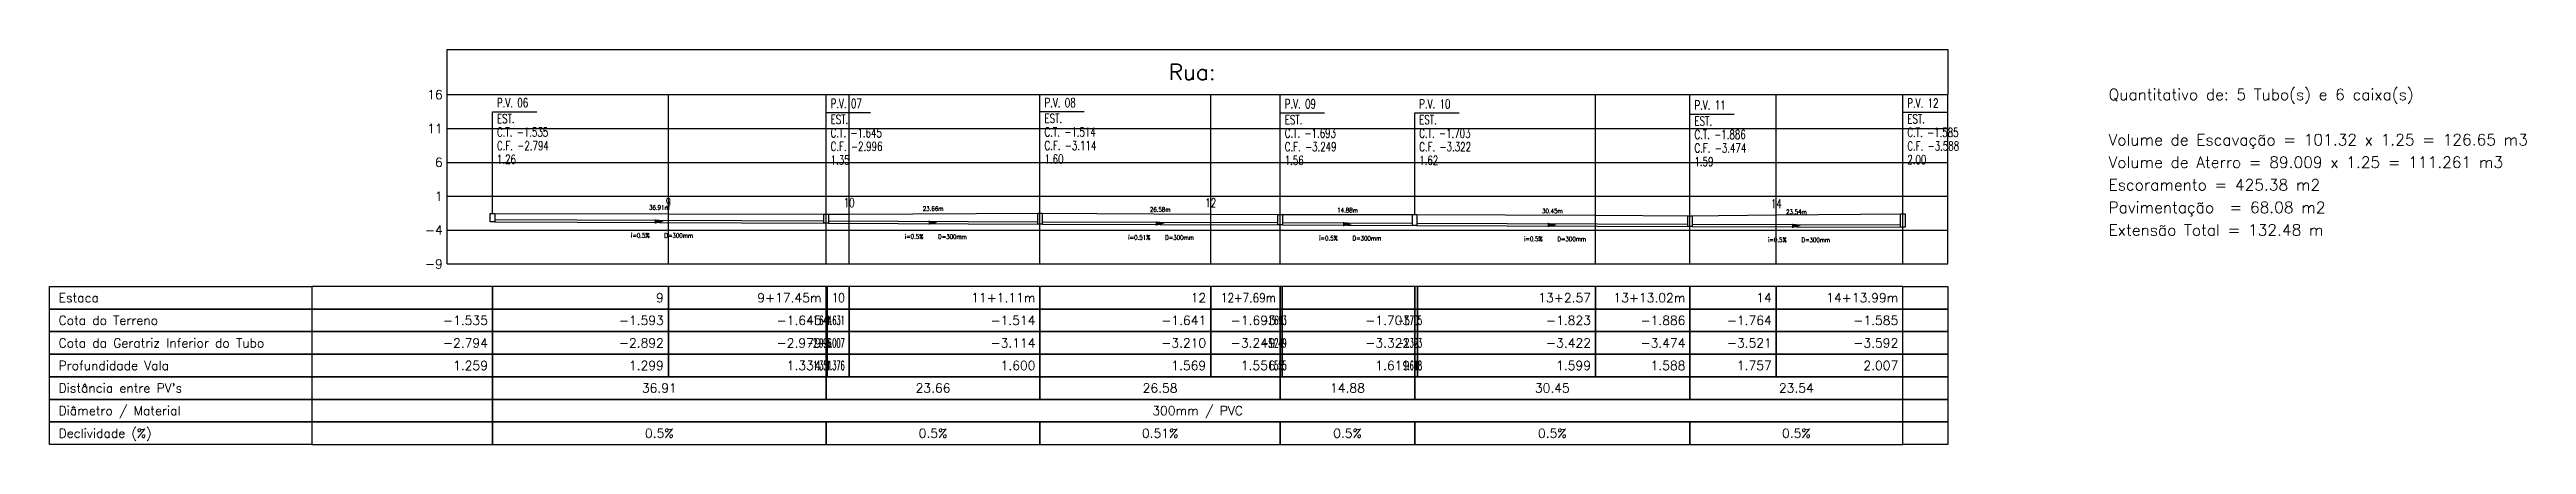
# Model space of a CAD drawing. Extents: x -44 to 14114764, y -20 to 289527804.
# Drawn here: x 359068.1 to 359342.1, y 7352870.8 to 7352914.5 of the extents above; entities that cross this region are included whole.
import ezdxf
from ezdxf.enums import TextEntityAlignment as Align

# ---------------------------------------------------------------- set-up
doc = ezdxf.new("R2010")
doc.units = 0
for name, color, linetype in [('LISTAGEM_TEXTO', 7, 'Continuous'), ('PS_IND_COMPRIMENTO', 7, 'Continuous'), ('PS_IND_DIAMETRO', 7, 'Continuous'), ('PS_IND_FLUXO', 3, 'Continuous'), ('PS_IND_INCLINACAO', 7, 'Continuous'), ('PS_PERFIL_CAIXAS', 7, 'Continuous'), ('PS_PERFIL_COTA_LIN', 7, 'Continuous'), ('PS_PERFIL_COTA_TXT', 5, 'Continuous'), ('PS_PERFIL_GRADE', 8, 'Continuous'), ('PS_PERFIL_TERRENO', 3, 'Continuous'), ('PS_PERFIL_TITULOS', 5, 'Continuous'), ('PS_PERFIL_TUBO', 7, 'Continuous'), ('PS_PONTOS_IDENTIFICACAO_LIN', 7, 'Continuous'), ('PS_PONTOS_IDENTIFICACAO_TXT', 7, 'Continuous')]:
    doc.layers.add(name, color=color, linetype=linetype)
doc.styles.add('ROMANS', font='ROMANS.shx', dxfattribs={"height": 2})

msp = doc.modelspace()

# ---------------------------------------------------------------- texts
at = {"layer": 'LISTAGEM_TEXTO', "color": 7, "style": 'ROMANS'}
for s, p in [('Quantitativo de: 5 Tubo(s) e 6 caixa(s)', (359295.909, 7352908.918)), ('Volume de Escavação = 101.32 x 1.25 = 126.65 m3', (359295.909, 7352903.918)), ('Volume de Aterro = 89.009 x 1.25 = 111.261 m3', (359295.909, 7352901.418)), ('Escoramento = 425.38 m2', (359295.909, 7352898.918)), ('Pavimentação  = 68.08 m2', (359295.909, 7352896.418)), ('Extensão Total = 132.48 m', (359295.909, 7352893.918))]:
    msp.add_text(s, height=1.25, dxfattribs=at).set_placement(p)
at = {"layer": 'PS_IND_COMPRIMENTO', "style": 'ROMANS', "width": 0.8}
for s, rotation, p in [('36.91m', 359.78191, (359135.585, 7352897.032)), ('23.66m', 359.78051, (359165.871, 7352896.906)), ('26.58m', 359.77804, (359190.99, 7352896.811)), ('14.88m', 359.77973, (359211.718, 7352896.733)), ('30.45m', 359.78292, (359234.382, 7352896.649)), ('23.54m', 359.77921, (359261.379, 7352896.548))]:
    msp.add_text(s, height=0.5, rotation=rotation, dxfattribs=at).set_placement(p, align=Align.MIDDLE_CENTER)
at = {"layer": 'PS_IND_DIAMETRO', "style": 'ROMANS', "width": 0.8}
for rotation, p in [(359.78191, (359137.724, 7352893.924)), (359.78051, (359168.009, 7352893.798)), (359.77804, (359193.128, 7352893.703)), (359.77973, (359213.856, 7352893.625)), (359.78292, (359236.52, 7352893.541)), (359.77921, (359263.517, 7352893.439))]:
    msp.add_text('D=300mm', height=0.5, rotation=rotation, dxfattribs=at).set_placement(p, align=Align.MIDDLE_CENTER)
at = {"layer": 'PS_IND_INCLINACAO', "style": 'ROMANS', "width": 0.8}
for s, rotation, p in [('i=0.5%', 359.78191, (359133.474, 7352893.94)), ('i=0.5%', 359.78051, (359163.76, 7352893.814)), ('i=0.51%', 359.77804, (359188.678, 7352893.72)), ('i=0.5%', 359.77973, (359209.606, 7352893.641)), ('i=0.5%', 359.78292, (359232.27, 7352893.557)), ('i=0.5%', 359.77921, (359259.267, 7352893.456))]:
    msp.add_text(s, height=0.5, rotation=rotation, dxfattribs=at).set_placement(p, align=Align.MIDDLE_CENTER)
at = {"layer": 'PS_PERFIL_COTA_TXT', "style": 'ROMANS'}
for s, p in [('Estaca', (359069.124, 7352887.035)), ('Cota do Terreno', (359069.124, 7352884.535)), ('Cota da Geratriz Inferior do Tubo', (359069.124, 7352882.035)), ('Profundidade Vala', (359069.124, 7352879.535)), ("Distância entre PV's", (359069.124, 7352877.035)), ('Diâmetro / Material', (359069.124, 7352874.535)), ('Declividade (%)', (359069.124, 7352872.035))]:
    msp.add_text(s, height=1, dxfattribs=at).set_placement(p, align=Align.MIDDLE_LEFT)
for s, p in [('9', (359136.082, 7352887.035)), ('9+17.45m', (359153.535, 7352887.035)), ('11+1.11m', (359177.196, 7352887.035)), ('12', (359196.082, 7352887.035)), ('13+2.57', (359238.651, 7352887.035)), ('13+13.02m', (359249.101, 7352887.035)), ('14', (359258.651, 7352887.035)), ('14+13.99m', (359272.646, 7352887.035)), ('-1.535', (359116.624, 7352884.535)), ('-1.593', (359136.082, 7352884.535)), ('-1.645', (359153.535, 7352884.535)), ('-1.514', (359177.196, 7352884.535)), ('-1.641', (359196.082, 7352884.535)), ('-1.693', (359203.773, 7352884.535)), ('-1.703', (359218.651, 7352884.535)), ('-1.823', (359238.651, 7352884.535)), ('-1.886', (359249.101, 7352884.535)), ('-1.764', (359258.651, 7352884.535)), ('-1.585', (359272.646, 7352884.535)), ('-2.794', (359116.624, 7352882.035)), ('-2.892', (359136.082, 7352882.035)), ('-2.979', (359153.535, 7352882.035)), ('-3.114', (359177.196, 7352882.035)), ('-3.210', (359196.082, 7352882.035)), ('-3.249', (359203.773, 7352882.035)), ('-3.322', (359218.651, 7352882.035)), ('-3.422', (359238.651, 7352882.035)), ('-3.474', (359249.101, 7352882.035)), ('-3.521', (359258.651, 7352882.035)), ('-3.592', (359272.646, 7352882.035)), ('1.259', (359116.624, 7352879.535)), ('1.299', (359136.082, 7352879.535)), ('1.334', (359153.535, 7352879.535)), ('1.600', (359177.196, 7352879.535)), ('1.569', (359196.082, 7352879.535)), ('1.556', (359203.773, 7352879.535)), ('1.619', (359218.651, 7352879.535)), ('1.599', (359238.651, 7352879.535)), ('1.588', (359249.101, 7352879.535)), ('1.757', (359258.651, 7352879.535)), ('2.007', (359272.646, 7352879.535))]:
    msp.add_text(s, height=1, dxfattribs=at).set_placement(p, align=Align.MIDDLE_RIGHT)
for s, width, p in [('10', 0.815633, (359156.082, 7352887.035)), ('12+7.69m', 0.854535, (359203.773, 7352887.035)), ('-1.644', 0.5, (359154.635, 7352884.535)), ('-1.631', 0.5, (359156.082, 7352884.535)), ('-1.693', 0.5, (359204.973, 7352884.535)), ('-1.705', 0.5, (359219.951, 7352884.535)), ('-2.996', 0.5, (359154.635, 7352882.035)), ('-3.007', 0.5, (359156.082, 7352882.035)), ('-3.249', 0.5, (359204.973, 7352882.035)), ('-3.323', 0.5, (359219.951, 7352882.035)), ('1.351', 0.5, (359154.635, 7352879.535)), ('1.376', 0.5, (359156.082, 7352879.535)), ('1.555', 0.5, (359204.973, 7352879.535)), ('1.618', 0.5, (359219.951, 7352879.535))]:
    msp.add_text(s, height=1, dxfattribs=dict(at, width=width)).set_placement(p, align=Align.MIDDLE_RIGHT)
for s, p in [('36.91', (359135.58, 7352877.035)), ('23.66', (359165.865, 7352877.035)), ('26.58', (359190.984, 7352877.035)), ('14.88', (359211.712, 7352877.035)), ('30.45', (359234.376, 7352877.035)), ('23.54', (359261.373, 7352877.035)), ('300mm / PVC', (359195.135, 7352874.535)), ('0.5%', (359135.58, 7352872.035)), ('0.5%', (359165.865, 7352872.035)), ('0.51%', (359190.984, 7352872.035)), ('0.5%', (359211.712, 7352872.035)), ('0.5%', (359234.376, 7352872.035)), ('0.5%', (359261.373, 7352872.035))]:
    msp.add_text(s, height=1, dxfattribs=at).set_placement(p, align=Align.MIDDLE_CENTER)
at = {"layer": 'PS_PERFIL_TITULOS', "style": 'ROMANS'}
msp.add_text('Rua: ', height=1.75, dxfattribs=at).set_placement((359195.135, 7352912.035), align=Align.MIDDLE_CENTER)
at = {"layer": 'PS_PONTOS_IDENTIFICACAO_TXT', "style": 'ROMANS', "width": 0.7}
for s, p in [('P.V. 06', (359117.624, 7352908.133)), ('P.V. 07', (359154.535, 7352908.051)), ('P.V. 08', (359178.196, 7352908.149)), ('P.V. 09', (359204.773, 7352908.015)), ('P.V. 10', (359219.651, 7352908.007)), ('P.V. 11', (359250.101, 7352907.87)), ('P.V. 12', (359273.646, 7352908.096)), ('EST. ', (359117.624, 7352906.383)), ('EST. ', (359154.535, 7352906.301)), ('C.T. -1.514', (359178.196, 7352904.899)), ('EST. ', (359178.196, 7352906.399)), ('EST. ', (359204.773, 7352906.265)), ('EST. ', (359219.651, 7352906.257)), ('EST. ', (359250.101, 7352906.12)), ('EST. ', (359273.646, 7352906.346)), ('C.T. -1.535', (359117.624, 7352904.883)), ('C.F. -2.794', (359117.624, 7352903.383)), ('C.T. -1.645', (359154.535, 7352904.801)), ('C.F. -2.996', (359154.535, 7352903.301)), ('C.F. -3.114', (359178.196, 7352903.399)), ('C.T. -1.693', (359204.773, 7352904.765)), ('C.F. -3.249', (359204.773, 7352903.265)), ('C.T. -1.703', (359219.651, 7352904.757)), ('C.F. -3.322', (359219.651, 7352903.257)), ('C.T. -1.886', (359250.101, 7352904.62)), ('C.F. -3.474', (359250.101, 7352903.12)), ('C.T. -1.585', (359273.646, 7352904.846)), ('C.F. -3.588', (359273.646, 7352903.346)), ('1.26', (359117.624, 7352901.883)), ('1.35', (359154.535, 7352901.801)), ('1.60', (359178.196, 7352901.899)), ('1.56', (359204.773, 7352901.765)), ('1.62', (359219.651, 7352901.757)), ('1.59', (359250.101, 7352901.62)), ('2.00', (359273.646, 7352901.846))]:
    msp.add_text(s, height=1, dxfattribs=at).set_placement(p)
for s, p in [('9', (359136.582, 7352897.09)), ('10', (359156.582, 7352897.061)), ('12', (359196.582, 7352897.054)), ('14', (359259.151, 7352896.962))]:
    msp.add_text(s, height=1, dxfattribs=at).set_placement(p, align=Align.CENTER)

# ---------------------------------------------------------------- blocks, each defined once
blk = doc.blocks.new('*U1165')
at = {"layer": 'PS_PERFIL_GRADE', "linetype": 'Continuous'}
for p, q in [((0, 0), (0, 18.75)), ((0, 18.75), (166.02, 18.75)), ((24.46, 0), (24.46, 18.75)), ((41.91, 0), (41.91, 18.75)), ((41.91, 0), (41.91, 18.75)), ((44.46, 0), (44.46, 18.75)), ((65.57, 0), (65.57, 18.75)), ((65.57, 0), (65.57, 18.75)), ((84.46, 0), (84.46, 18.75)), ((92.15, 0), (92.15, 18.75)), ((127.03, 0), (127.03, 18.75)), ((137.48, 0), (137.48, 18.75)), ((137.48, 0), (137.48, 18.75)), ((147.03, 0), (147.03, 18.75)), ((161.02, 0), (161.02, 18.75)), ((166.02, 0), (166.02, 18.75)), ((0, 15), (166.02, 15)), ((0, 11.25), (166.02, 11.25)), ((0, 7.5), (166.02, 7.5)), ((0, 3.75), (166.02, 3.75)), ((0, 0), (166.02, 0))]:
    blk.add_line(p, q, dxfattribs=at)
blk.add_lwpolyline([(0, 18.75), (0, 23.75), (166.02, 23.75), (166.02, 18.75)], dxfattribs=at)
at = {"layer": 'PS_PERFIL_GRADE', "style": 'ROMANS'}
for s, p in [('16', (-0.5, 18.75)), ('11', (-0.5, 15)), ('6', (-0.5, 11.25)), ('1', (-0.5, 7.5)), ('-4', (-0.5, 3.75)), ('-9', (-0.5, 0))]:
    blk.add_text(s, height=1, dxfattribs=at).set_placement(p, align=Align.MIDDLE_RIGHT)

# ---------------------------------------------------------------- linework, layer by layer
at = {"layer": 'PS_IND_FLUXO'}
for points in [[(359135.08, 7352895.484, 0.5, 0, 0), (359136.08, 7352895.48, 0, 0, 0)], [(359165.365, 7352895.358, 0.5, 0, 0), (359166.365, 7352895.354, 0, 0, 0)], [(359190.484, 7352895.263, 0.5, 0, 0), (359191.484, 7352895.259, 0, 0, 0)], [(359211.212, 7352895.185, 0.5, 0, 0), (359212.212, 7352895.181, 0, 0, 0)], [(359233.876, 7352895.101, 0.5, 0, 0), (359234.876, 7352895.097, 0, 0, 0)], [(359260.873, 7352894.999, 0.5, 0, 0), (359261.873, 7352894.996, 0, 0, 0)]]:
    msp.add_lwpolyline(points, format="xyseb", dxfattribs=at)
at = {"layer": 'PS_PERFIL_CAIXAS', "linetype": 'Continuous'}
for points in [[(359116.874, 7352896.383), (359117.374, 7352896.383), (359117.374, 7352895.439), (359116.874, 7352895.439)], [(359153.785, 7352896.301), (359154.285, 7352896.301), (359154.285, 7352895.288), (359153.785, 7352895.288)], [(359177.446, 7352896.399), (359177.946, 7352896.399), (359177.946, 7352895.199), (359177.446, 7352895.199)], [(359204.023, 7352896.265), (359204.523, 7352896.265), (359204.523, 7352895.098), (359204.023, 7352895.098)], [(359218.901, 7352896.257), (359219.401, 7352896.257), (359219.401, 7352895.043), (359218.901, 7352895.043)], [(359249.351, 7352896.12), (359249.851, 7352896.12), (359249.851, 7352894.929), (359249.351, 7352894.929)], [(359272.896, 7352896.346), (359273.396, 7352896.346), (359273.396, 7352894.844), (359272.896, 7352894.844)]]:
    msp.add_lwpolyline(points, close=True, dxfattribs=at)
at = {"layer": 'PS_PERFIL_COTA_LIN', "linetype": 'Continuous'}
for points in [[(359097.124, 7352888.285), (359097.124, 7352885.785), (359068.124, 7352885.785), (359068.124, 7352888.285)], [(359097.124, 7352888.285), (359097.124, 7352885.785), (359117.124, 7352885.785), (359117.124, 7352888.285)], [(359117.124, 7352888.285), (359117.124, 7352885.785), (359136.582, 7352885.785), (359136.582, 7352888.285)], [(359136.582, 7352888.285), (359136.582, 7352885.785), (359154.035, 7352885.785), (359154.035, 7352888.285)], [(359154.035, 7352888.285), (359154.035, 7352885.785), (359154.135, 7352885.785), (359154.135, 7352888.285)], [(359154.135, 7352888.285), (359154.135, 7352885.785), (359156.582, 7352885.785), (359156.582, 7352888.285)], [(359156.582, 7352888.285), (359156.582, 7352885.785), (359177.696, 7352885.785), (359177.696, 7352888.285)], [(359177.696, 7352888.285), (359177.696, 7352885.785), (359196.582, 7352885.785), (359196.582, 7352888.285)], [(359196.582, 7352888.285), (359196.582, 7352885.785), (359204.273, 7352885.785), (359204.273, 7352888.285)], [(359204.273, 7352888.285), (359204.273, 7352885.785), (359204.473, 7352885.785), (359204.473, 7352888.285)], [(359204.473, 7352888.285), (359204.473, 7352885.785), (359219.151, 7352885.785), (359219.151, 7352888.285)], [(359219.151, 7352888.285), (359219.151, 7352885.785), (359219.451, 7352885.785), (359219.451, 7352888.285)], [(359219.451, 7352888.285), (359219.451, 7352885.785), (359239.151, 7352885.785), (359239.151, 7352888.285)], [(359239.151, 7352888.285), (359239.151, 7352885.785), (359249.601, 7352885.785), (359249.601, 7352888.285)], [(359249.601, 7352888.285), (359249.601, 7352885.785), (359259.151, 7352885.785), (359259.151, 7352888.285)], [(359259.151, 7352888.285), (359259.151, 7352885.785), (359273.146, 7352885.785), (359273.146, 7352888.285)], [(359278.146, 7352888.285), (359278.146, 7352885.785), (359273.146, 7352885.785), (359273.146, 7352888.285)], [(359097.124, 7352885.785), (359097.124, 7352883.285), (359068.124, 7352883.285), (359068.124, 7352885.785)], [(359097.124, 7352885.785), (359097.124, 7352883.285), (359117.124, 7352883.285), (359117.124, 7352885.785)], [(359117.124, 7352885.785), (359117.124, 7352883.285), (359136.582, 7352883.285), (359136.582, 7352885.785)], [(359136.582, 7352885.785), (359136.582, 7352883.285), (359154.035, 7352883.285), (359154.035, 7352885.785)], [(359154.035, 7352885.785), (359154.035, 7352883.285), (359154.135, 7352883.285), (359154.135, 7352885.785)], [(359154.135, 7352885.785), (359154.135, 7352883.285), (359156.582, 7352883.285), (359156.582, 7352885.785)], [(359156.582, 7352885.785), (359156.582, 7352883.285), (359177.696, 7352883.285), (359177.696, 7352885.785)], [(359177.696, 7352885.785), (359177.696, 7352883.285), (359196.582, 7352883.285), (359196.582, 7352885.785)], [(359196.582, 7352885.785), (359196.582, 7352883.285), (359204.273, 7352883.285), (359204.273, 7352885.785)], [(359204.273, 7352885.785), (359204.273, 7352883.285), (359204.473, 7352883.285), (359204.473, 7352885.785)], [(359204.473, 7352885.785), (359204.473, 7352883.285), (359219.151, 7352883.285), (359219.151, 7352885.785)], [(359219.151, 7352885.785), (359219.151, 7352883.285), (359219.451, 7352883.285), (359219.451, 7352885.785)], [(359219.451, 7352885.785), (359219.451, 7352883.285), (359239.151, 7352883.285), (359239.151, 7352885.785)], [(359239.151, 7352885.785), (359239.151, 7352883.285), (359249.601, 7352883.285), (359249.601, 7352885.785)], [(359249.601, 7352885.785), (359249.601, 7352883.285), (359259.151, 7352883.285), (359259.151, 7352885.785)], [(359259.151, 7352885.785), (359259.151, 7352883.285), (359273.146, 7352883.285), (359273.146, 7352885.785)], [(359278.146, 7352885.785), (359278.146, 7352883.285), (359273.146, 7352883.285), (359273.146, 7352885.785)], [(359097.124, 7352883.285), (359097.124, 7352880.785), (359068.124, 7352880.785), (359068.124, 7352883.285)], [(359097.124, 7352883.285), (359097.124, 7352880.785), (359117.124, 7352880.785), (359117.124, 7352883.285)], [(359117.124, 7352883.285), (359117.124, 7352880.785), (359136.582, 7352880.785), (359136.582, 7352883.285)], [(359136.582, 7352883.285), (359136.582, 7352880.785), (359154.035, 7352880.785), (359154.035, 7352883.285)], [(359154.035, 7352883.285), (359154.035, 7352880.785), (359154.135, 7352880.785), (359154.135, 7352883.285)], [(359154.135, 7352883.285), (359154.135, 7352880.785), (359156.582, 7352880.785), (359156.582, 7352883.285)], [(359156.582, 7352883.285), (359156.582, 7352880.785), (359177.696, 7352880.785), (359177.696, 7352883.285)], [(359177.696, 7352883.285), (359177.696, 7352880.785), (359196.582, 7352880.785), (359196.582, 7352883.285)], [(359196.582, 7352883.285), (359196.582, 7352880.785), (359204.273, 7352880.785), (359204.273, 7352883.285)], [(359204.273, 7352883.285), (359204.273, 7352880.785), (359204.473, 7352880.785), (359204.473, 7352883.285)], [(359204.473, 7352883.285), (359204.473, 7352880.785), (359219.151, 7352880.785), (359219.151, 7352883.285)], [(359219.151, 7352883.285), (359219.151, 7352880.785), (359219.451, 7352880.785), (359219.451, 7352883.285)], [(359219.451, 7352883.285), (359219.451, 7352880.785), (359239.151, 7352880.785), (359239.151, 7352883.285)], [(359239.151, 7352883.285), (359239.151, 7352880.785), (359249.601, 7352880.785), (359249.601, 7352883.285)], [(359249.601, 7352883.285), (359249.601, 7352880.785), (359259.151, 7352880.785), (359259.151, 7352883.285)], [(359259.151, 7352883.285), (359259.151, 7352880.785), (359273.146, 7352880.785), (359273.146, 7352883.285)], [(359278.146, 7352883.285), (359278.146, 7352880.785), (359273.146, 7352880.785), (359273.146, 7352883.285)], [(359097.124, 7352880.785), (359097.124, 7352878.285), (359068.124, 7352878.285), (359068.124, 7352880.785)], [(359097.124, 7352880.785), (359097.124, 7352878.285), (359117.124, 7352878.285), (359117.124, 7352880.785)], [(359117.124, 7352880.785), (359117.124, 7352878.285), (359136.582, 7352878.285), (359136.582, 7352880.785)], [(359136.582, 7352880.785), (359136.582, 7352878.285), (359154.035, 7352878.285), (359154.035, 7352880.785)], [(359154.035, 7352880.785), (359154.035, 7352878.285), (359154.135, 7352878.285), (359154.135, 7352880.785)], [(359154.135, 7352880.785), (359154.135, 7352878.285), (359156.582, 7352878.285), (359156.582, 7352880.785)], [(359156.582, 7352880.785), (359156.582, 7352878.285), (359177.696, 7352878.285), (359177.696, 7352880.785)], [(359177.696, 7352880.785), (359177.696, 7352878.285), (359196.582, 7352878.285), (359196.582, 7352880.785)], [(359196.582, 7352880.785), (359196.582, 7352878.285), (359204.273, 7352878.285), (359204.273, 7352880.785)], [(359204.273, 7352880.785), (359204.273, 7352878.285), (359204.473, 7352878.285), (359204.473, 7352880.785)], [(359204.473, 7352880.785), (359204.473, 7352878.285), (359219.151, 7352878.285), (359219.151, 7352880.785)], [(359219.151, 7352880.785), (359219.151, 7352878.285), (359219.451, 7352878.285), (359219.451, 7352880.785)], [(359219.451, 7352880.785), (359219.451, 7352878.285), (359239.151, 7352878.285), (359239.151, 7352880.785)], [(359239.151, 7352880.785), (359239.151, 7352878.285), (359249.601, 7352878.285), (359249.601, 7352880.785)], [(359249.601, 7352880.785), (359249.601, 7352878.285), (359259.151, 7352878.285), (359259.151, 7352880.785)], [(359259.151, 7352880.785), (359259.151, 7352878.285), (359273.146, 7352878.285), (359273.146, 7352880.785)], [(359278.146, 7352880.785), (359278.146, 7352878.285), (359273.146, 7352878.285), (359273.146, 7352880.785)], [(359097.124, 7352878.285), (359097.124, 7352875.785), (359068.124, 7352875.785), (359068.124, 7352878.285)], [(359097.124, 7352875.785), (359097.124, 7352873.285), (359068.124, 7352873.285), (359068.124, 7352875.785)], [(359097.124, 7352878.285), (359097.124, 7352875.785), (359117.124, 7352875.785), (359117.124, 7352878.285)], [(359097.124, 7352875.785), (359097.124, 7352873.285), (359117.124, 7352873.285), (359117.124, 7352875.785)], [(359117.124, 7352878.285), (359117.124, 7352875.785), (359154.035, 7352875.785), (359154.035, 7352878.285)], [(359117.124, 7352875.785), (359117.124, 7352873.285), (359273.146, 7352873.285), (359273.146, 7352875.785)], [(359154.035, 7352878.285), (359154.035, 7352875.785), (359177.696, 7352875.785), (359177.696, 7352878.285)], [(359177.696, 7352878.285), (359177.696, 7352875.785), (359204.273, 7352875.785), (359204.273, 7352878.285)], [(359204.273, 7352878.285), (359204.273, 7352875.785), (359219.151, 7352875.785), (359219.151, 7352878.285)], [(359219.151, 7352878.285), (359219.151, 7352875.785), (359249.601, 7352875.785), (359249.601, 7352878.285)], [(359249.601, 7352878.285), (359249.601, 7352875.785), (359273.146, 7352875.785), (359273.146, 7352878.285)], [(359278.146, 7352878.285), (359278.146, 7352875.785), (359273.146, 7352875.785), (359273.146, 7352878.285)], [(359278.146, 7352875.785), (359278.146, 7352873.285), (359273.146, 7352873.285), (359273.146, 7352875.785)], [(359097.124, 7352873.285), (359097.124, 7352870.785), (359068.124, 7352870.785), (359068.124, 7352873.285)], [(359097.124, 7352873.285), (359097.124, 7352870.785), (359117.124, 7352870.785), (359117.124, 7352873.285)], [(359117.124, 7352873.285), (359117.124, 7352870.785), (359154.035, 7352870.785), (359154.035, 7352873.285)], [(359154.035, 7352873.285), (359154.035, 7352870.785), (359177.696, 7352870.785), (359177.696, 7352873.285)], [(359177.696, 7352873.285), (359177.696, 7352870.785), (359204.273, 7352870.785), (359204.273, 7352873.285)], [(359204.273, 7352873.285), (359204.273, 7352870.785), (359219.151, 7352870.785), (359219.151, 7352873.285)], [(359219.151, 7352873.285), (359219.151, 7352870.785), (359249.601, 7352870.785), (359249.601, 7352873.285)], [(359249.601, 7352873.285), (359249.601, 7352870.785), (359273.146, 7352870.785), (359273.146, 7352873.285)], [(359278.146, 7352873.285), (359278.146, 7352870.785), (359273.146, 7352870.785), (359273.146, 7352873.285)]]:
    msp.add_lwpolyline(points, close=True, dxfattribs=at)
for points in [[(359097.124, 7352875.785), (359117.124, 7352875.785)], [(359117.124, 7352878.285), (359136.582, 7352878.285)], [(359117.124, 7352875.785), (359136.582, 7352875.785)], [(359117.124, 7352875.785), (359136.582, 7352875.785)], [(359136.582, 7352878.285), (359154.035, 7352878.285)], [(359136.582, 7352875.785), (359154.035, 7352875.785)], [(359136.582, 7352875.785), (359154.035, 7352875.785)], [(359154.035, 7352875.785), (359154.135, 7352875.785)], [(359154.135, 7352878.285), (359156.582, 7352878.285)], [(359154.135, 7352875.785), (359156.582, 7352875.785)], [(359154.135, 7352875.785), (359156.582, 7352875.785)], [(359156.582, 7352875.785), (359177.696, 7352875.785)], [(359177.696, 7352878.285), (359196.582, 7352878.285)], [(359177.696, 7352875.785), (359196.582, 7352875.785)], [(359177.696, 7352875.785), (359196.582, 7352875.785)], [(359196.582, 7352878.285), (359204.273, 7352878.285)], [(359196.582, 7352875.785), (359204.273, 7352875.785)], [(359196.582, 7352875.785), (359204.273, 7352875.785)], [(359204.273, 7352875.785), (359204.473, 7352875.785)], [(359204.473, 7352878.285), (359219.151, 7352878.285)], [(359204.473, 7352875.785), (359219.151, 7352875.785)], [(359204.473, 7352875.785), (359219.151, 7352875.785)], [(359219.151, 7352875.785), (359219.451, 7352875.785)], [(359219.451, 7352878.285), (359239.151, 7352878.285)], [(359219.451, 7352875.785), (359239.151, 7352875.785)], [(359219.451, 7352875.785), (359239.151, 7352875.785)], [(359249.601, 7352878.285), (359259.151, 7352878.285)], [(359249.601, 7352875.785), (359259.151, 7352875.785)], [(359249.601, 7352875.785), (359259.151, 7352875.785)], [(359259.151, 7352878.285), (359273.146, 7352878.285)], [(359259.151, 7352875.785), (359273.146, 7352875.785)], [(359259.151, 7352875.785), (359273.146, 7352875.785)], [(359097.124, 7352873.285), (359117.124, 7352873.285)], [(359117.124, 7352873.285), (359136.582, 7352873.285)], [(359117.124, 7352873.285), (359136.582, 7352873.285)], [(359136.582, 7352873.285), (359154.035, 7352873.285)], [(359136.582, 7352873.285), (359154.035, 7352873.285)], [(359154.035, 7352873.285), (359154.135, 7352873.285)], [(359154.135, 7352873.285), (359156.582, 7352873.285)], [(359154.135, 7352873.285), (359156.582, 7352873.285)], [(359156.582, 7352873.285), (359177.696, 7352873.285)], [(359177.696, 7352873.285), (359196.582, 7352873.285)], [(359177.696, 7352873.285), (359196.582, 7352873.285)], [(359196.582, 7352873.285), (359204.273, 7352873.285)], [(359196.582, 7352873.285), (359204.273, 7352873.285)], [(359204.273, 7352873.285), (359204.473, 7352873.285)], [(359204.473, 7352873.285), (359219.151, 7352873.285)], [(359204.473, 7352873.285), (359219.151, 7352873.285)], [(359219.151, 7352873.285), (359219.451, 7352873.285)], [(359219.451, 7352873.285), (359239.151, 7352873.285)], [(359219.451, 7352873.285), (359239.151, 7352873.285)], [(359249.601, 7352873.285), (359259.151, 7352873.285)], [(359249.601, 7352873.285), (359259.151, 7352873.285)], [(359259.151, 7352873.285), (359273.146, 7352873.285)], [(359259.151, 7352873.285), (359273.146, 7352873.285)], [(359117.124, 7352870.785), (359136.582, 7352870.785)], [(359136.582, 7352870.785), (359154.035, 7352870.785)], [(359154.135, 7352870.785), (359156.582, 7352870.785)], [(359177.696, 7352870.785), (359196.582, 7352870.785)], [(359196.582, 7352870.785), (359204.273, 7352870.785)], [(359204.473, 7352870.785), (359219.151, 7352870.785)], [(359219.451, 7352870.785), (359239.151, 7352870.785)], [(359249.601, 7352870.785), (359259.151, 7352870.785)], [(359259.151, 7352870.785), (359273.146, 7352870.785)]]:
    msp.add_lwpolyline(points, dxfattribs=at)
at = {"layer": 'PS_PERFIL_TERRENO', "linetype": 'Continuous'}
msp.add_lwpolyline([(359117.124, 7352896.383), (359136.582, 7352896.34), (359136.582, 7352896.34), (359154.035, 7352896.301), (359154.035, 7352896.301), (359154.035, 7352896.301), (359154.035, 7352896.301), (359154.035, 7352896.301), (359156.582, 7352896.311), (359156.582, 7352896.311), (359177.696, 7352896.399), (359177.696, 7352896.399), (359177.696, 7352896.399), (359177.696, 7352896.399), (359177.696, 7352896.399), (359196.582, 7352896.304), (359196.582, 7352896.304), (359204.273, 7352896.265), (359204.273, 7352896.265), (359204.273, 7352896.265), (359219.151, 7352896.257), (359239.151, 7352896.167), (359239.151, 7352896.167), (359249.601, 7352896.12), (359249.601, 7352896.12), (359249.601, 7352896.12), (359249.601, 7352896.12), (359249.601, 7352896.12), (359259.151, 7352896.212), (359259.151, 7352896.212), (359273.146, 7352896.346), (359273.146, 7352896.346), (359273.146, 7352896.346)], dxfattribs=at)
at = {"layer": 'PS_PERFIL_TUBO', "linetype": 'Continuous'}
for points in [[(359117.374, 7352895.439), (359153.785, 7352895.3), (359153.785, 7352895.525), (359117.374, 7352895.664)], [(359154.285, 7352895.288), (359177.446, 7352895.199), (359177.446, 7352895.424), (359154.285, 7352895.513)], [(359177.946, 7352895.199), (359204.023, 7352895.098), (359204.023, 7352895.323), (359177.946, 7352895.424)], [(359204.523, 7352895.098), (359218.901, 7352895.043), (359218.901, 7352895.268), (359204.523, 7352895.323)], [(359219.401, 7352895.043), (359249.351, 7352894.929), (359249.351, 7352895.154), (359219.401, 7352895.268)], [(359249.851, 7352894.929), (359272.896, 7352894.841), (359272.896, 7352895.066), (359249.851, 7352895.154)]]:
    msp.add_lwpolyline(points, close=True, dxfattribs=at)
at = {"layer": 'PS_PONTOS_IDENTIFICACAO_LIN', "linetype": 'Continuous'}
for points in [[(359117.124, 7352896.383), (359117.124, 7352907.633), (359122.024, 7352907.633)], [(359154.035, 7352896.301), (359154.035, 7352907.551), (359158.935, 7352907.551)], [(359177.696, 7352896.399), (359177.696, 7352907.649), (359182.596, 7352907.649)], [(359204.273, 7352896.265), (359204.273, 7352907.515), (359209.173, 7352907.515)], [(359219.151, 7352896.257), (359219.151, 7352907.507), (359224.051, 7352907.507)], [(359249.601, 7352896.12), (359249.601, 7352907.37), (359254.501, 7352907.37)], [(359273.146, 7352896.346), (359273.146, 7352907.596), (359278.046, 7352907.596)]]:
    msp.add_lwpolyline(points, dxfattribs=at)

# ---------------------------------------------------------------- block references
at = {"layer": 'PS_PERFIL_GRADE'}
msp.add_blockref('*U1165', (359112.124, 7352890.785), dxfattribs=at)

msp.set_redraw_order([(e.dxf.handle, doc.entitydb.next_handle()) for e in msp.query("TEXT MTEXT ATTDEF DIMENSION ARC_DIMENSION")])  # texts and dimensions are drawn at this point

doc.saveas('drawing.dxf')
